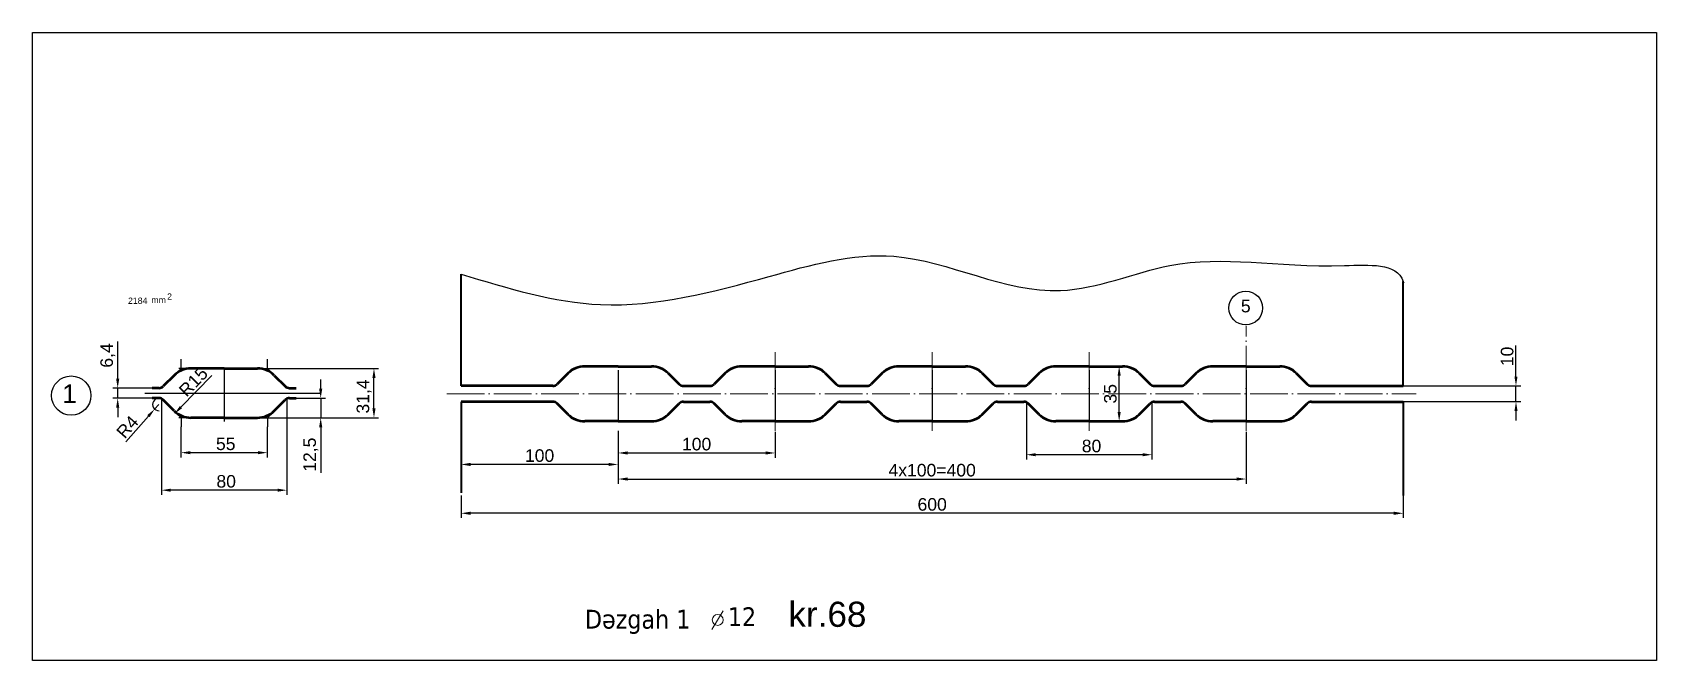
# Model space of a CAD drawing. Header units: millimetres. Extents: x 6647 to 33601, y -1887 to 8501.
# Drawn here: x 32102 to 33136, y 8101 to 8501 of the extents above; entities that cross this region are included whole.
import ezdxf

# ---------------------------------------------------------------- set-up
doc = ezdxf.new("R2010")
doc.units = ezdxf.units.MM
doc.linetypes.add('ACAD_ISO04W100', pattern=[30, 24, -3, 0, -3])
for name, color, linetype, lineweight in [('контурная', 7, 'Continuous', 50), ('осевые', 4, 'ACAD_ISO04W100', 25), ('размерные', 220, 'Continuous', 25), ('тонкая', 7, 'Continuous', 25), ('тонкий', 7, 'Continuous', 20)]:
    doc.layers.add(name, color=color, linetype=linetype, lineweight=lineweight)
doc.layers.add('осевая', color=4, linetype='Continuous')
doc.styles.add('s1v4', font='ARIAL.TTF', dxfattribs={"height": 4})
doc.styles.add('s4v4', font='ARIAL.TTF', dxfattribs={"height": 16})
doc.styles.get("Standard").update_dxf_attribs({"font": 'ARIAL.TTF'})
doc.dimstyles.new('s2v4', dxfattribs={"dimtxt": 8, "dimasz": 6, "dimexe": 3, "dimexo": 0, "dimgap": 1.5, "dimtad": 1, "dimtxsty": 'Standard', "dimcen": 2.5, "dimadec": 0, "dimazin": 0, "dimtfac": 1, "dimtmove": 0, "dimatfit": 3, "dimfxl": 1, "dimarcsym": 0})
doc.dimstyles.new('s2v4$0', dxfattribs={"dimtxt": 8, "dimasz": 6, "dimexe": 3, "dimexo": 0, "dimgap": 1.5, "dimtad": 1, "dimtxsty": 'Standard', "dimcen": 2.5, "dimadec": 0, "dimazin": 0, "dimtfac": 1, "dimtmove": 0, "dimatfit": 3, "dimfxl": 1, "dimarcsym": 0})

msp = doc.modelspace()

# ---------------------------------------------------------------- texts
at = {"insert": (32874.4007, 8326.8072), "char_height": 8, "attachment_point": 5}
msp.add_mtext('5', dxfattribs=at)
at = {"layer": 'размерные', "style": 's4v4'}
msp.add_text('kr.68', height=16, dxfattribs=at).set_placement((32583.1515, 8122.5747))
at = {"layer": 'тонкая', "style": 's1v4'}
for s, p in [('2184', (32162.5437, 8328.2841)), ('mm', (32177.3905, 8328.7575)), ('2', (32187.4604, 8330.9021))]:
    msp.add_text(s, height=4, dxfattribs=at).set_placement(p)
at = {"layer": 'тонкий', "style": 's1v4'}
msp.add_text('1', height=12, dxfattribs=at).set_placement((32120.6702, 8265.0416))
at = {"layer": 'тонкий', "insert": (32453.5568, 8133.4384), "char_height": 12, "attachment_point": 1, "style": 's1v4'}
msp.add_mtext('{\\fTahoma|b0|i0|c238|p32;Dəzgah \\fTahoma|b0|i0|c162|p32;1}', dxfattribs=at)
at = {"layer": 'тонкий', "insert": (32544.6018, 8135.0233), "char_height": 12, "width": 33.292, "attachment_point": 1, "style": 's1v4'}
msp.add_mtext('{\\fTahoma|b0|i0|c162|p32;12\\fTxt|b0|i0|c238|p2; }', dxfattribs=at)

# ---------------------------------------------------------------- blocks, each defined once
blk = doc.blocks.new('*D141')
at = {"layer": 'Defpoints', "color": 0, "transparency": 16777216}
for p in [(32474.7, 8247.4), (32374.7, 8230.3), (32374.7, 8226)]:
    blk.add_point(p, dxfattribs=at)
at = {"layer": 'тонкий', "color": 0, "lineweight": -2, "transparency": 16777216}
for p, q in [((32474.7, 8247.4), (32474.7, 8223)), ((32374.7, 8230.3), (32374.7, 8223)), ((32468.7, 8226), (32380.7, 8226))]:
    blk.add_line(p, q, dxfattribs=at)
at = {"layer": 'тонкий', "color": 0, "transparency": 16777216}
for points in [[(32380.7, 8227), (32380.7, 8225), (32374.7, 8226)], [(32468.7, 8227), (32468.7, 8225), (32474.7, 8226)]]:
    blk.add_solid(points, dxfattribs=at)
at = {"layer": 'тонкий', "color": 0, "transparency": 16777216, "insert": (32424.7, 8231.6), "char_height": 8, "attachment_point": 5}
blk.add_mtext('100', dxfattribs=at)
blk = doc.blocks.new('*D79')
at = {"layer": 'Defpoints', "color": 0, "transparency": 16777216}
for p in [(32574.7, 8246.7), (32474.7, 8235.6), (32574.7, 8233.3)]:
    blk.add_point(p, dxfattribs=at)
at = {"layer": 'тонкий', "color": 0, "lineweight": -2, "transparency": 16777216}
for p, q in [((32574.7, 8246.7), (32574.7, 8230.3)), ((32474.7, 8235.6), (32474.7, 8230.3)), ((32480.7, 8233.3), (32568.7, 8233.3))]:
    blk.add_line(p, q, dxfattribs=at)
at = {"layer": 'тонкий', "color": 0, "transparency": 16777216}
for points in [[(32480.7, 8234.3), (32480.7, 8232.3), (32474.7, 8233.3)], [(32568.7, 8234.3), (32568.7, 8232.3), (32574.7, 8233.3)]]:
    blk.add_solid(points, dxfattribs=at)
at = {"layer": 'тонкий', "color": 0, "transparency": 16777216, "insert": (32524.7, 8238.9), "char_height": 8, "attachment_point": 5}
blk.add_mtext('100', dxfattribs=at)
blk = doc.blocks.new('*D80')
at = {"layer": 'Defpoints', "color": 0, "transparency": 16777216}
for p in [(32874.7, 8246.7), (32474.7, 8226), (32874.7, 8216.7)]:
    blk.add_point(p, dxfattribs=at)
at = {"layer": 'тонкий', "color": 0, "lineweight": -2, "transparency": 16777216}
for p, q in [((32874.7, 8246.7), (32874.7, 8213.7)), ((32474.7, 8226), (32474.7, 8213.7)), ((32480.7, 8216.7), (32868.7, 8216.7))]:
    blk.add_line(p, q, dxfattribs=at)
at = {"layer": 'тонкий', "color": 0, "transparency": 16777216}
for points in [[(32480.7, 8217.7), (32480.7, 8215.7), (32474.7, 8216.7)], [(32868.7, 8217.7), (32868.7, 8215.7), (32874.7, 8216.7)]]:
    blk.add_solid(points, dxfattribs=at)
at = {"layer": 'тонкий', "color": 0, "transparency": 16777216, "insert": (32674.7, 8222.3), "char_height": 8, "attachment_point": 5}
blk.add_mtext('4x100=400', dxfattribs=at)
blk = doc.blocks.new('*D142')
at = {"layer": 'Defpoints', "color": 0, "transparency": 16777216}
for p in [(32374.7, 8206.3), (32974.7, 8206.3), (32374.7, 8194.9)]:
    blk.add_point(p, dxfattribs=at)
at = {"layer": 'тонкий', "color": 0, "lineweight": -2, "transparency": 16777216}
for p, q in [((32374.7, 8206.3), (32374.7, 8191.9)), ((32974.7, 8206.3), (32974.7, 8191.9)), ((32968.7, 8194.9), (32380.7, 8194.9))]:
    blk.add_line(p, q, dxfattribs=at)
at = {"layer": 'тонкий', "color": 0, "transparency": 16777216}
for points in [[(32380.7, 8195.9), (32380.7, 8193.9), (32374.7, 8194.9)], [(32968.7, 8195.9), (32968.7, 8193.9), (32974.7, 8194.9)]]:
    blk.add_solid(points, dxfattribs=at)
at = {"layer": 'тонкий', "color": 0, "transparency": 16777216, "insert": (32674.7, 8200.5), "char_height": 8, "attachment_point": 5}
blk.add_mtext('600', dxfattribs=at)
blk = doc.blocks.new('*D136')
at = {"layer": 'Defpoints', "color": 0, "transparency": 16777216}
for p in [(32252.7, 8287.1), (32319.2, 8287.1), (32288.3, 8255.7)]:
    blk.add_point(p, dxfattribs=at)
at = {"layer": 'тонкий', "color": 0, "lineweight": -2, "transparency": 16777216}
for p, q in [((32252.7, 8287.1), (32322.2, 8287.1)), ((32319.2, 8261.7), (32319.2, 8281.1)), ((32288.3, 8255.7), (32322.2, 8255.7))]:
    blk.add_line(p, q, dxfattribs=at)
at = {"layer": 'тонкий', "color": 0, "transparency": 16777216}
for points in [[(32318.2, 8281.1), (32320.2, 8281.1), (32319.2, 8287.1)], [(32318.2, 8261.7), (32320.2, 8261.7), (32319.2, 8255.7)]]:
    blk.add_solid(points, dxfattribs=at)
at = {"layer": 'тонкий', "color": 0, "transparency": 16777216, "insert": (32312.9, 8269.3), "char_height": 8, "attachment_point": 5, "rotation": 90}
blk.add_mtext('31,4', dxfattribs=at)
blk = doc.blocks.new('*D280')
at = {"layer": 'Defpoints', "color": 0, "transparency": 16777216}
for p in [(32156, 8274.6), (32178.1, 8274.6), (32178.1, 8268.2)]:
    blk.add_point(p, dxfattribs=at)
at = {"layer": 'тонкий', "color": 0, "lineweight": -2, "transparency": 16777216}
for p, q in [((32156, 8280.6), (32156, 8304.2)), ((32178.1, 8274.6), (32153, 8274.6)), ((32156, 8268.2), (32156, 8274.6)), ((32178.1, 8268.2), (32153, 8268.2)), ((32156, 8262.2), (32156, 8256.2))]:
    blk.add_line(p, q, dxfattribs=at)
at = {"layer": 'тонкий', "color": 0, "transparency": 16777216}
for points in [[(32155, 8280.6), (32157, 8280.6), (32156, 8274.6)], [(32155, 8262.2), (32157, 8262.2), (32156, 8268.2)]]:
    blk.add_solid(points, dxfattribs=at)
at = {"layer": 'тонкий', "color": 0, "transparency": 16777216, "insert": (32149.7, 8295.4), "char_height": 8, "attachment_point": 5, "rotation": 90}
blk.add_mtext('6,4', dxfattribs=at)
blk = doc.blocks.new('*D281')
at = {"layer": 'Defpoints', "color": 0, "transparency": 16777216}
for p in [(32269.6, 8268.2), (32252.7, 8255.7), (32285.3, 8255.7)]:
    blk.add_point(p, dxfattribs=at)
at = {"layer": 'тонкий', "color": 0, "lineweight": -2, "transparency": 16777216}
for p, q in [((32285.3, 8274.2), (32285.3, 8280.2)), ((32269.6, 8268.2), (32288.3, 8268.2)), ((32285.3, 8268.2), (32285.3, 8255.7)), ((32252.7, 8255.7), (32288.3, 8255.7)), ((32285.3, 8249.7), (32285.3, 8220.7))]:
    blk.add_line(p, q, dxfattribs=at)
at = {"layer": 'тонкий', "color": 0, "transparency": 16777216}
for points in [[(32284.3, 8274.2), (32286.3, 8274.2), (32285.3, 8268.2)], [(32284.3, 8249.7), (32286.3, 8249.7), (32285.3, 8255.7)]]:
    blk.add_solid(points, dxfattribs=at)
at = {"layer": 'тонкий', "color": 0, "transparency": 16777216, "insert": (32279, 8232.2), "char_height": 8, "attachment_point": 5, "rotation": 90}
blk.add_mtext('12,5', dxfattribs=at)
blk = doc.blocks.new('*D282')
at = {"layer": 'Defpoints', "color": 0, "transparency": 16777216}
for p in [(32196.3, 8249.9), (32251.3, 8249.9), (32196.3, 8233.5)]:
    blk.add_point(p, dxfattribs=at)
at = {"layer": 'тонкий', "color": 0, "lineweight": -2, "transparency": 16777216}
for p, q in [((32196.3, 8249.9), (32196.3, 8230.5)), ((32251.3, 8249.9), (32251.3, 8230.5)), ((32245.3, 8233.5), (32202.3, 8233.5))]:
    blk.add_line(p, q, dxfattribs=at)
at = {"layer": 'тонкий', "color": 0, "transparency": 16777216}
for points in [[(32202.3, 8234.5), (32202.3, 8232.5), (32196.3, 8233.5)], [(32245.3, 8234.5), (32245.3, 8232.5), (32251.3, 8233.5)]]:
    blk.add_solid(points, dxfattribs=at)
at = {"layer": 'тонкий', "color": 0, "transparency": 16777216, "insert": (32224.8, 8239.1), "char_height": 8, "attachment_point": 5}
blk.add_mtext('55', dxfattribs=at)
blk = doc.blocks.new('*D283')
at = {"layer": 'Defpoints', "color": 0, "transparency": 16777216}
for p in [(32183.8, 8268.2), (32263.8, 8268.2), (32183.8, 8209.6)]:
    blk.add_point(p, dxfattribs=at)
at = {"layer": 'тонкий', "color": 0, "lineweight": -2, "transparency": 16777216}
for p, q in [((32183.8, 8268.2), (32183.8, 8206.6)), ((32263.8, 8268.2), (32263.8, 8206.6)), ((32257.8, 8209.6), (32189.8, 8209.6))]:
    blk.add_line(p, q, dxfattribs=at)
at = {"layer": 'тонкий', "color": 0, "transparency": 16777216}
for points in [[(32189.8, 8210.6), (32189.8, 8208.6), (32183.8, 8209.6)], [(32257.8, 8210.6), (32257.8, 8208.6), (32263.8, 8209.6)]]:
    blk.add_solid(points, dxfattribs=at)
at = {"layer": 'тонкий', "color": 0, "transparency": 16777216, "insert": (32225.1, 8215.2), "char_height": 8, "attachment_point": 5}
blk.add_mtext('80', dxfattribs=at)
blk = doc.blocks.new('*D137')
at = {"layer": 'Defpoints', "color": 0, "transparency": 16777216}
for p in [(32202.5, 8268.9), (32192.1, 8258.2)]:
    blk.add_point(p, dxfattribs=at)
at = {"layer": 'тонкий', "color": 0, "lineweight": -2, "transparency": 16777216}
blk.add_line((32215.9, 8282.7), (32196.3, 8262.5), dxfattribs=at)
at = {"layer": 'тонкий', "color": 0, "transparency": 16777216}
blk.add_solid([(32195.6, 8263.2), (32197, 8261.8), (32192.1, 8258.2)], dxfattribs=at)
at = {"layer": 'тонкий', "color": 0, "transparency": 16777216, "insert": (32204.2, 8278.6), "char_height": 8, "attachment_point": 5, "rotation": 45.812}
blk.add_mtext('R15', dxfattribs=at)
blk = doc.blocks.new('*D284')
at = {"layer": 'Defpoints', "color": 0, "transparency": 16777216}
for p in [(32182.2, 8264.2), (32179.5, 8261.2)]:
    blk.add_point(p, dxfattribs=at)
at = {"layer": 'тонкий', "color": 0, "lineweight": -2, "transparency": 16777216}
for p, q in [((32182.2, 8264.2), (32179.5, 8261.2)), ((32161.1, 8240.3), (32175.6, 8256.7))]:
    blk.add_line(p, q, dxfattribs=at)
blk.add_arc((32182.2, 8264.2), 4, 90, 271.6172, dxfattribs=at)
at = {"layer": 'тонкий', "color": 0, "transparency": 16777216}
blk.add_solid([(32174.8, 8257.4), (32176.3, 8256.1), (32179.5, 8261.2)], dxfattribs=at)
at = {"layer": 'тонкий', "color": 0, "transparency": 16777216, "insert": (32162.2, 8249.9), "char_height": 8, "attachment_point": 5, "rotation": 48.6454}
blk.add_mtext('R4', dxfattribs=at)
blk = doc.blocks.new('*D285')
at = {"layer": 'Defpoints', "color": 0, "transparency": 16777216}
for p in [(32974.7, 8276), (33046.5, 8276), (32974.7, 8266)]:
    blk.add_point(p, dxfattribs=at)
at = {"layer": 'тонкий', "color": 0, "lineweight": -2, "transparency": 16777216}
for p, q in [((33046.5, 8282), (33046.5, 8301.7)), ((32974.7, 8276), (33049.5, 8276)), ((33046.5, 8266), (33046.5, 8276)), ((32974.7, 8266), (33049.5, 8266)), ((33046.5, 8260), (33046.5, 8254))]:
    blk.add_line(p, q, dxfattribs=at)
at = {"layer": 'тонкий', "color": 0, "transparency": 16777216}
for points in [[(33045.5, 8282), (33047.5, 8282), (33046.5, 8276)], [(33045.5, 8260), (33047.5, 8260), (33046.5, 8266)]]:
    blk.add_solid(points, dxfattribs=at)
at = {"layer": 'тонкий', "color": 0, "transparency": 16777216, "insert": (33040.9, 8294.8), "char_height": 8, "attachment_point": 5, "rotation": 90}
blk.add_mtext('10', dxfattribs=at)
blk = doc.blocks.new('*D169')
at = {"layer": 'Defpoints', "color": 0, "transparency": 16777216}
for p in [(32734.7, 8266), (32814.7, 8266), (32734.7, 8232.2)]:
    blk.add_point(p, dxfattribs=at)
at = {"layer": 'тонкий', "color": 0, "lineweight": -2, "transparency": 16777216}
for p, q in [((32734.7, 8266), (32734.7, 8229.2)), ((32814.7, 8266), (32814.7, 8229.2)), ((32808.7, 8232.2), (32740.7, 8232.2))]:
    blk.add_line(p, q, dxfattribs=at)
at = {"layer": 'тонкий', "color": 0, "transparency": 16777216}
for points in [[(32740.7, 8233.2), (32740.7, 8231.2), (32734.7, 8232.2)], [(32808.7, 8233.2), (32808.7, 8231.2), (32814.7, 8232.2)]]:
    blk.add_solid(points, dxfattribs=at)
at = {"layer": 'тонкий', "color": 0, "transparency": 16777216, "insert": (32776.2, 8237.7), "char_height": 8, "attachment_point": 5}
blk.add_mtext('80', dxfattribs=at)
blk = doc.blocks.new('*D170')
at = {"layer": 'Defpoints', "color": 0, "transparency": 16777216}
for p in [(32785.4, 8288.5), (32793.8, 8288.5), (32785.4, 8253.5)]:
    blk.add_point(p, dxfattribs=at)
at = {"layer": 'тонкий', "color": 0, "lineweight": -2, "transparency": 16777216}
for p, q in [((32785.4, 8288.5), (32796.8, 8288.5)), ((32793.8, 8259.5), (32793.8, 8282.5)), ((32785.4, 8253.5), (32796.8, 8253.5))]:
    blk.add_line(p, q, dxfattribs=at)
at = {"layer": 'тонкий', "color": 0, "transparency": 16777216}
for points in [[(32792.8, 8282.5), (32794.8, 8282.5), (32793.8, 8288.5)], [(32792.8, 8259.5), (32794.8, 8259.5), (32793.8, 8253.5)]]:
    blk.add_solid(points, dxfattribs=at)
at = {"layer": 'тонкий', "color": 0, "transparency": 16777216, "insert": (32788.2, 8271), "char_height": 8, "attachment_point": 5, "rotation": 90}
blk.add_mtext('35', dxfattribs=at)

# ---------------------------------------------------------------- dimensions: what is measured, and where the dimension line sits
at = {"layer": 'тонкий'}
for base, p1, p2, dimstyle, picture, middle in [((32155.9765, 8274.6471), (32178.0604, 8268.2471), (32178.0604, 8274.6471), 's2v4', '*D280', (32149.6688, 8295.435)), ((32285.3222, 8255.7471), (32269.6, 8268.2471), (32252.6689, 8255.7471), 's2v4$0', '*D281', (32279.0146, 8232.2035))]:
    dim = msp.add_linear_dim(base=base, p1=p1, p2=p2, angle=90, dimstyle=dimstyle, override={"dimdec": 1}, dxfattribs=at)
    dim.commit()
    dim.dimension.update_dxf_attribs({"geometry": picture, "text_midpoint": middle})
for base, p1, p2, picture, middle in [((33046.5084, 8275.9739), (32974.7239, 8265.9739), (32974.7239, 8275.9739), '*D285', (33040.9238, 8294.8136)), ((32793.7663, 8288.4739), (32785.3673, 8253.4739), (32785.3673, 8288.4739), '*D170', (32788.179, 8270.9739))]:
    dim = msp.add_linear_dim(base=base, p1=p1, p2=p2, angle=90, dimstyle='s2v4$0', dxfattribs=at)
    dim.commit()
    dim.dimension.update_dxf_attribs({"geometry": picture, "text_midpoint": middle})
dim = msp.add_radius_dim(center=(32202.5434, 8268.9471), mpoint=(32192.0882, 8258.1913), dimstyle='s2v4', override={"dimdec": 1}, dxfattribs=at)
dim.commit()
dim.dimension.update_dxf_attribs({"geometry": '*D137', "text_midpoint": (32208.1809, 8274.7467), "dimtype": 164})
dim = msp.add_linear_dim(base=(32319.2162, 8287.1471), p1=(32288.3222, 8255.7471), p2=(32252.6689, 8287.1471), angle=90, dimstyle='s2v4', override={"dimdec": 1}, dxfattribs=at)
dim.commit()
dim.dimension.update_dxf_attribs({"geometry": '*D136', "text_midpoint": (32319.2162, 8269.2986), "dimtype": 160})
dim = msp.add_radius_dim(center=(32182.1734, 8264.2471), mpoint=(32179.5305, 8261.2446), dimstyle='s2v4', override={"dimdec": 1}, dxfattribs=at)
dim.commit()
dim.dimension.update_dxf_attribs({"geometry": '*D284', "text_midpoint": (32162.2314, 8249.9155)})
for base, p1, p2, picture, middle in [((32183.8302, 8209.5871), (32263.8302, 8268.2471), (32183.8302, 8268.2471), '*D283', (32225.1129, 8209.5871)), ((32196.3302, 8233.4866), (32251.3302, 8249.8742), (32196.3302, 8249.8742), '*D282', (32224.7981, 8233.4866))]:
    dim = msp.add_linear_dim(base=base, p1=p1, p2=p2, dimstyle='s2v4$0', override={"dimdec": 1}, dxfattribs=at)
    dim.commit()
    dim.dimension.update_dxf_attribs({"geometry": picture, "text_midpoint": middle, "dimtype": 160})
dim = msp.add_linear_dim(base=(32734.7239, 8232.1624), p1=(32814.7239, 8265.9739), p2=(32734.7239, 8265.9739), dimstyle='s2v4$0', dxfattribs=at)
dim.commit()
dim.dimension.update_dxf_attribs({"geometry": '*D169', "text_midpoint": (32776.1779, 8232.1624), "dimtype": 160})
for base, p1, p2, picture, middle in [((32374.7239, 8226.0483), (32474.7239, 8247.3924), (32374.7239, 8230.3159), '*D141', (32424.7239, 8231.6328)), ((32574.7239, 8233.3028), (32474.7239, 8235.6203), (32574.7239, 8246.6924), '*D79', (32524.7239, 8238.8874)), ((32374.7239, 8194.8937), (32974.7239, 8206.3175), (32374.7239, 8206.3175), '*D142', (32674.7239, 8200.4783))]:
    dim = msp.add_linear_dim(base=base, p1=p1, p2=p2, dimstyle='s2v4', dxfattribs=at)
    dim.commit()
    dim.dimension.update_dxf_attribs({"geometry": picture, "text_midpoint": middle})
dim = msp.add_linear_dim(base=(32874.7239, 8216.6815), p1=(32474.7239, 8226.0483), p2=(32874.7239, 8246.6924), text='4x100=<>', dimstyle='s2v4', dxfattribs=at)
dim.commit()
dim.dimension.update_dxf_attribs({"geometry": '*D80', "text_midpoint": (32674.7239, 8222.266)})

# ---------------------------------------------------------------- linework, layer by layer
at = {"lineweight": 40}
for p, q in [((32374.7239, 8275.9739), (32374.7239, 8347.267)), ((32974.7239, 8275.9739), (32974.7239, 8342.5247)), ((32374.7239, 8265.9739), (32374.7239, 8207.9608)), ((32974.7239, 8265.9739), (32974.7239, 8206.3175))]:
    msp.add_line(p, q, dxfattribs=at)
at = {"color": 2}
msp.add_lwpolyline([(32101.737, 8101.1184), (32101.737, 8501.1184), (33136.0032, 8501.1184), (33136.0032, 8101.1184), (32101.737, 8101.1184), (32101.737, 8501.1184)], dxfattribs=at)
msp.add_circle((32874.4027, 8325.6014), 10.7536)
at = {"layer": 'контурная'}
for p, q in [((32223.8302, 8287.1471), (32202.5434, 8287.1471)), ((32223.8302, 8287.1471), (32245.117, 8287.1471)), ((32474.7239, 8288.4739), (32453.4371, 8288.4739)), ((32474.7239, 8288.4739), (32496.0107, 8288.4739)), ((32574.7239, 8288.4739), (32553.4371, 8288.4739)), ((32574.7239, 8288.4739), (32596.0107, 8288.4739)), ((32674.7239, 8288.4739), (32653.4371, 8288.4739)), ((32674.7239, 8288.4739), (32696.0107, 8288.4739)), ((32774.7239, 8288.4739), (32753.4371, 8288.4739)), ((32774.7239, 8288.4739), (32796.0107, 8288.4739)), ((32874.7239, 8288.4739), (32853.4371, 8288.4739)), ((32874.7239, 8288.4739), (32896.0107, 8288.4739)), ((32182.1734, 8274.6471), (32178.0604, 8274.6471)), ((32191.9368, 8282.7537), (32185.0018, 8275.8187)), ((32255.7236, 8282.7537), (32262.6586, 8275.8187)), ((32265.4871, 8274.6471), (32269.6, 8274.6471)), ((32433.067, 8275.9739), (32374.7239, 8275.9739)), ((32433.067, 8275.9739), (32428.9541, 8275.9739)), ((32442.8305, 8284.0805), (32435.8954, 8277.1455)), ((32506.6173, 8284.0805), (32513.5523, 8277.1455)), ((32516.3807, 8275.9739), (32533.067, 8275.9739)), ((32542.8305, 8284.0805), (32535.8954, 8277.1455)), ((32606.6173, 8284.0805), (32613.5523, 8277.1455)), ((32616.3807, 8275.9739), (32633.067, 8275.9739)), ((32642.8305, 8284.0805), (32635.8954, 8277.1455)), ((32706.6173, 8284.0805), (32713.5523, 8277.1455)), ((32716.3807, 8275.9739), (32733.067, 8275.9739)), ((32742.8305, 8284.0805), (32735.8954, 8277.1455)), ((32806.6173, 8284.0805), (32813.5523, 8277.1455)), ((32816.3807, 8275.9739), (32833.067, 8275.9739)), ((32842.8305, 8284.0805), (32835.8954, 8277.1455)), ((32906.6173, 8284.0805), (32913.5523, 8277.1455)), ((32916.3807, 8275.9739), (32974.7239, 8275.9739)), ((32182.1734, 8268.2471), (32178.0604, 8268.2471)), ((32191.9368, 8260.1405), (32185.0018, 8267.0755)), ((32255.7236, 8260.1405), (32262.6586, 8267.0755)), ((32265.4871, 8268.2471), (32269.6, 8268.2471)), ((32433.067, 8265.9739), (32374.7239, 8265.9739)), ((32433.067, 8265.9739), (32428.9541, 8265.9739)), ((32442.8305, 8257.8673), (32435.8954, 8264.8023)), ((32506.6173, 8257.8673), (32513.5523, 8264.8023)), ((32516.3807, 8265.9739), (32533.067, 8265.9739)), ((32542.8305, 8257.8673), (32535.8954, 8264.8023)), ((32606.6173, 8257.8673), (32613.5523, 8264.8023)), ((32616.3807, 8265.9739), (32633.067, 8265.9739)), ((32642.8305, 8257.8673), (32635.8954, 8264.8023)), ((32706.6173, 8257.8673), (32713.5523, 8264.8023)), ((32716.3807, 8265.9739), (32733.067, 8265.9739)), ((32742.8305, 8257.8673), (32735.8954, 8264.8023)), ((32806.6173, 8257.8673), (32813.5523, 8264.8023)), ((32816.3807, 8265.9739), (32833.067, 8265.9739)), ((32842.8305, 8257.8673), (32835.8954, 8264.8023)), ((32906.6173, 8257.8673), (32913.5523, 8264.8023)), ((32916.3807, 8265.9739), (32974.7239, 8265.9739)), ((32916.3807, 8265.9739), (32920.4936, 8265.9739)), ((32223.8302, 8255.7471), (32202.5434, 8255.7471)), ((32223.8302, 8255.7471), (32245.117, 8255.7471)), ((32474.7239, 8253.4739), (32453.4371, 8253.4739)), ((32474.7239, 8253.4739), (32496.0107, 8253.4739)), ((32574.7239, 8253.4739), (32553.4371, 8253.4739)), ((32574.7239, 8253.4739), (32596.0107, 8253.4739)), ((32674.7239, 8253.4739), (32653.4371, 8253.4739)), ((32674.7239, 8253.4739), (32696.0107, 8253.4739)), ((32774.7239, 8253.4739), (32753.4371, 8253.4739)), ((32774.7239, 8253.4739), (32796.0107, 8253.4739)), ((32874.7239, 8253.4739), (32853.4371, 8253.4739)), ((32874.7239, 8253.4739), (32896.0107, 8253.4739))]:
    msp.add_line(p, q, dxfattribs=at)
for centre, radius, start, end in [((32202.5434, 8272.1471), 15, 90, 135), ((32245.117, 8272.1471), 15, 45, 90), ((32453.4371, 8273.4739), 15, 90, 135), ((32496.0107, 8273.4739), 15, 45, 90), ((32553.4371, 8273.4739), 15, 90, 135), ((32596.0107, 8273.4739), 15, 45, 90), ((32653.4371, 8273.4739), 15, 90, 135), ((32696.0107, 8273.4739), 15, 45, 90), ((32753.4371, 8273.4739), 15, 90, 135), ((32796.0107, 8273.4739), 15, 45, 90), ((32853.4371, 8273.4739), 15, 90, 135), ((32896.0107, 8273.4739), 15, 45, 90), ((32182.1734, 8278.6471), 4, 270, 315), ((32265.4871, 8278.6471), 4, 225, 270), ((32433.067, 8279.9739), 4, 270, 315), ((32516.3807, 8279.9739), 4, 225, 270), ((32533.067, 8279.9739), 4, 270, 315), ((32616.3807, 8279.9739), 4, 225, 270), ((32633.067, 8279.9739), 4, 270, 315), ((32716.3807, 8279.9739), 4, 225, 270), ((32733.067, 8279.9739), 4, 270, 315), ((32816.3807, 8279.9739), 4, 225, 270), ((32833.067, 8279.9739), 4, 270, 315), ((32916.3807, 8279.9739), 4, 225, 270), ((32182.1734, 8264.2471), 4, 45, 90), ((32265.4871, 8264.2471), 4, 90, 135), ((32433.067, 8261.9739), 4, 45, 90), ((32516.3807, 8261.9739), 4, 90, 135), ((32533.067, 8261.9739), 4, 45, 90), ((32616.3807, 8261.9739), 4, 90, 135), ((32633.067, 8261.9739), 4, 45, 90), ((32716.3807, 8261.9739), 4, 90, 135), ((32733.067, 8261.9739), 4, 45, 90), ((32816.3807, 8261.9739), 4, 90, 135), ((32833.067, 8261.9739), 4, 45, 90), ((32916.3807, 8261.9739), 4, 90, 135), ((32202.5434, 8270.7471), 15, 225, 270), ((32245.117, 8270.7471), 15, 270, 315), ((32453.4371, 8268.4739), 15, 225, 270), ((32496.0107, 8268.4739), 15, 270, 315), ((32553.4371, 8268.4739), 15, 225, 270), ((32596.0107, 8268.4739), 15, 270, 315), ((32653.4371, 8268.4739), 15, 225, 270), ((32696.0107, 8268.4739), 15, 270, 315), ((32753.4371, 8268.4739), 15, 225, 270), ((32796.0107, 8268.4739), 15, 270, 315), ((32853.4371, 8268.4739), 15, 225, 270), ((32896.0107, 8268.4739), 15, 270, 315)]:
    msp.add_arc(centre, radius, start, end, dxfattribs=at)
at = {"layer": 'осевая'}
for p, q in [((32223.8302, 8286.4471), (32223.8302, 8253.3403)), ((32474.7239, 8285.9739), (32474.7239, 8252.8671)), ((32574.7239, 8285.9739), (32574.7239, 8252.8671)), ((32674.7239, 8285.9739), (32674.7239, 8252.8671)), ((32774.7239, 8285.9739), (32774.7239, 8252.8671)), ((32874.7239, 8285.9739), (32874.7239, 8252.8671)), ((32173.317, 8271.4471), (32285.2851, 8271.4471))]:
    msp.add_line(p, q, dxfattribs=at)
at = {"layer": 'осевые', "lineweight": 15}
for p, q in [((32874.7239, 8247.3924), (32874.7239, 8314.355)), ((32574.7239, 8247.3924), (32574.7239, 8297.6067)), ((32674.7239, 8247.3924), (32674.7239, 8297.6067)), ((32774.7239, 8247.3924), (32774.7239, 8297.6067)), ((32365.5256, 8270.9739), (32983.0186, 8270.9739))]:
    msp.add_line(p, q, dxfattribs=at)
at = {"layer": 'размерные'}
msp.add_spline([(32374.7239, 8347.267), (32463.5522, 8327.8421), (32570.8048, 8345.6985), (32650.2512, 8358.5948), (32756.5106, 8336.7703), (32826.0263, 8352.6427), (32937.2512, 8352.6427), (32974.7239, 8342.5247), (32974.9883, 8341.7304)], degree=3, dxfattribs=at)
at = {"layer": 'тонкая'}
for p, q in [((32196.3302, 8287.1471), (32193.7724, 8284.5893)), ((32201.3008, 8287.1471), (32194.9916, 8287.1471)), ((32196.3302, 8287.1471), (32196.3302, 8293.02)), ((32246.3596, 8287.1471), (32252.6689, 8287.1471)), ((32251.3302, 8287.1471), (32251.3302, 8293.02)), ((32251.3302, 8287.1471), (32253.888, 8284.5893)), ((32182.1734, 8274.6471), (32183.8302, 8274.6471)), ((32184.7858, 8275.6027), (32183.8302, 8274.6471)), ((32262.8746, 8275.6027), (32263.8302, 8274.6471)), ((32265.4871, 8274.6471), (32263.8302, 8274.6471)), ((32433.067, 8275.9739), (32434.7239, 8275.9739)), ((32435.6795, 8276.9295), (32434.7239, 8275.9739)), ((32513.7683, 8276.9295), (32514.7239, 8275.9739)), ((32516.3807, 8275.9739), (32514.7239, 8275.9739)), ((32533.067, 8275.9739), (32534.7239, 8275.9739)), ((32535.6795, 8276.9295), (32534.7239, 8275.9739)), ((32613.7683, 8276.9295), (32614.7239, 8275.9739)), ((32616.3807, 8275.9739), (32614.7239, 8275.9739)), ((32633.067, 8275.9739), (32634.7239, 8275.9739)), ((32635.6795, 8276.9295), (32634.7239, 8275.9739)), ((32713.7683, 8276.9295), (32714.7239, 8275.9739)), ((32716.3807, 8275.9739), (32714.7239, 8275.9739)), ((32733.067, 8275.9739), (32734.7239, 8275.9739)), ((32735.6795, 8276.9295), (32734.7239, 8275.9739)), ((32813.7683, 8276.9295), (32814.7239, 8275.9739)), ((32816.3807, 8275.9739), (32814.7239, 8275.9739)), ((32833.067, 8275.9739), (32834.7239, 8275.9739)), ((32835.6795, 8276.9295), (32834.7239, 8275.9739)), ((32913.7683, 8276.9295), (32914.7239, 8275.9739)), ((32916.3807, 8275.9739), (32914.7239, 8275.9739)), ((32182.1734, 8268.2471), (32183.8302, 8268.2471)), ((32184.7858, 8267.2915), (32183.8302, 8268.2471)), ((32262.8746, 8267.2915), (32263.8302, 8268.2471)), ((32265.4871, 8268.2471), (32263.8302, 8268.2471)), ((32433.067, 8265.9739), (32434.7239, 8265.9739)), ((32435.6795, 8265.0183), (32434.7239, 8265.9739)), ((32513.7683, 8265.0183), (32514.7239, 8265.9739)), ((32516.3807, 8265.9739), (32514.7239, 8265.9739)), ((32533.067, 8265.9739), (32534.7239, 8265.9739)), ((32535.6795, 8265.0183), (32534.7239, 8265.9739)), ((32613.7683, 8265.0183), (32614.7239, 8265.9739)), ((32616.3807, 8265.9739), (32614.7239, 8265.9739)), ((32633.067, 8265.9739), (32634.7239, 8265.9739)), ((32635.6795, 8265.0183), (32634.7239, 8265.9739)), ((32713.7683, 8265.0183), (32714.7239, 8265.9739)), ((32716.3807, 8265.9739), (32714.7239, 8265.9739)), ((32733.067, 8265.9739), (32734.7239, 8265.9739)), ((32735.6795, 8265.0183), (32734.7239, 8265.9739)), ((32813.7683, 8265.0183), (32814.7239, 8265.9739)), ((32816.3807, 8265.9739), (32814.7239, 8265.9739)), ((32833.067, 8265.9739), (32834.7239, 8265.9739)), ((32835.6795, 8265.0183), (32834.7239, 8265.9739)), ((32913.7683, 8265.0183), (32914.7239, 8265.9739)), ((32916.3807, 8265.9739), (32914.7239, 8265.9739)), ((32196.3302, 8255.7471), (32193.7724, 8258.305)), ((32201.3008, 8255.7471), (32194.9916, 8255.7471)), ((32196.3302, 8255.7471), (32196.3302, 8249.8742)), ((32246.3596, 8255.7471), (32252.6689, 8255.7471)), ((32251.3302, 8255.7471), (32253.888, 8258.305)), ((32251.3302, 8255.7471), (32251.3302, 8249.8742))]:
    msp.add_line(p, q, dxfattribs=at)
msp.add_circle((32126.4318, 8269.8339), 12.5323, dxfattribs=at)
at = {"layer": 'тонкий'}
msp.add_line((32534.412, 8120.9519), (32541.6938, 8132.7191), dxfattribs=at)
msp.add_circle((32538.1353, 8126.9687), 3.4722, dxfattribs=at)

msp.set_redraw_order([(e.dxf.handle, doc.entitydb.next_handle()) for e in msp.query("TEXT MTEXT ATTDEF DIMENSION ARC_DIMENSION")])  # texts and dimensions are drawn at this point

doc.saveas('drawing.dxf')
